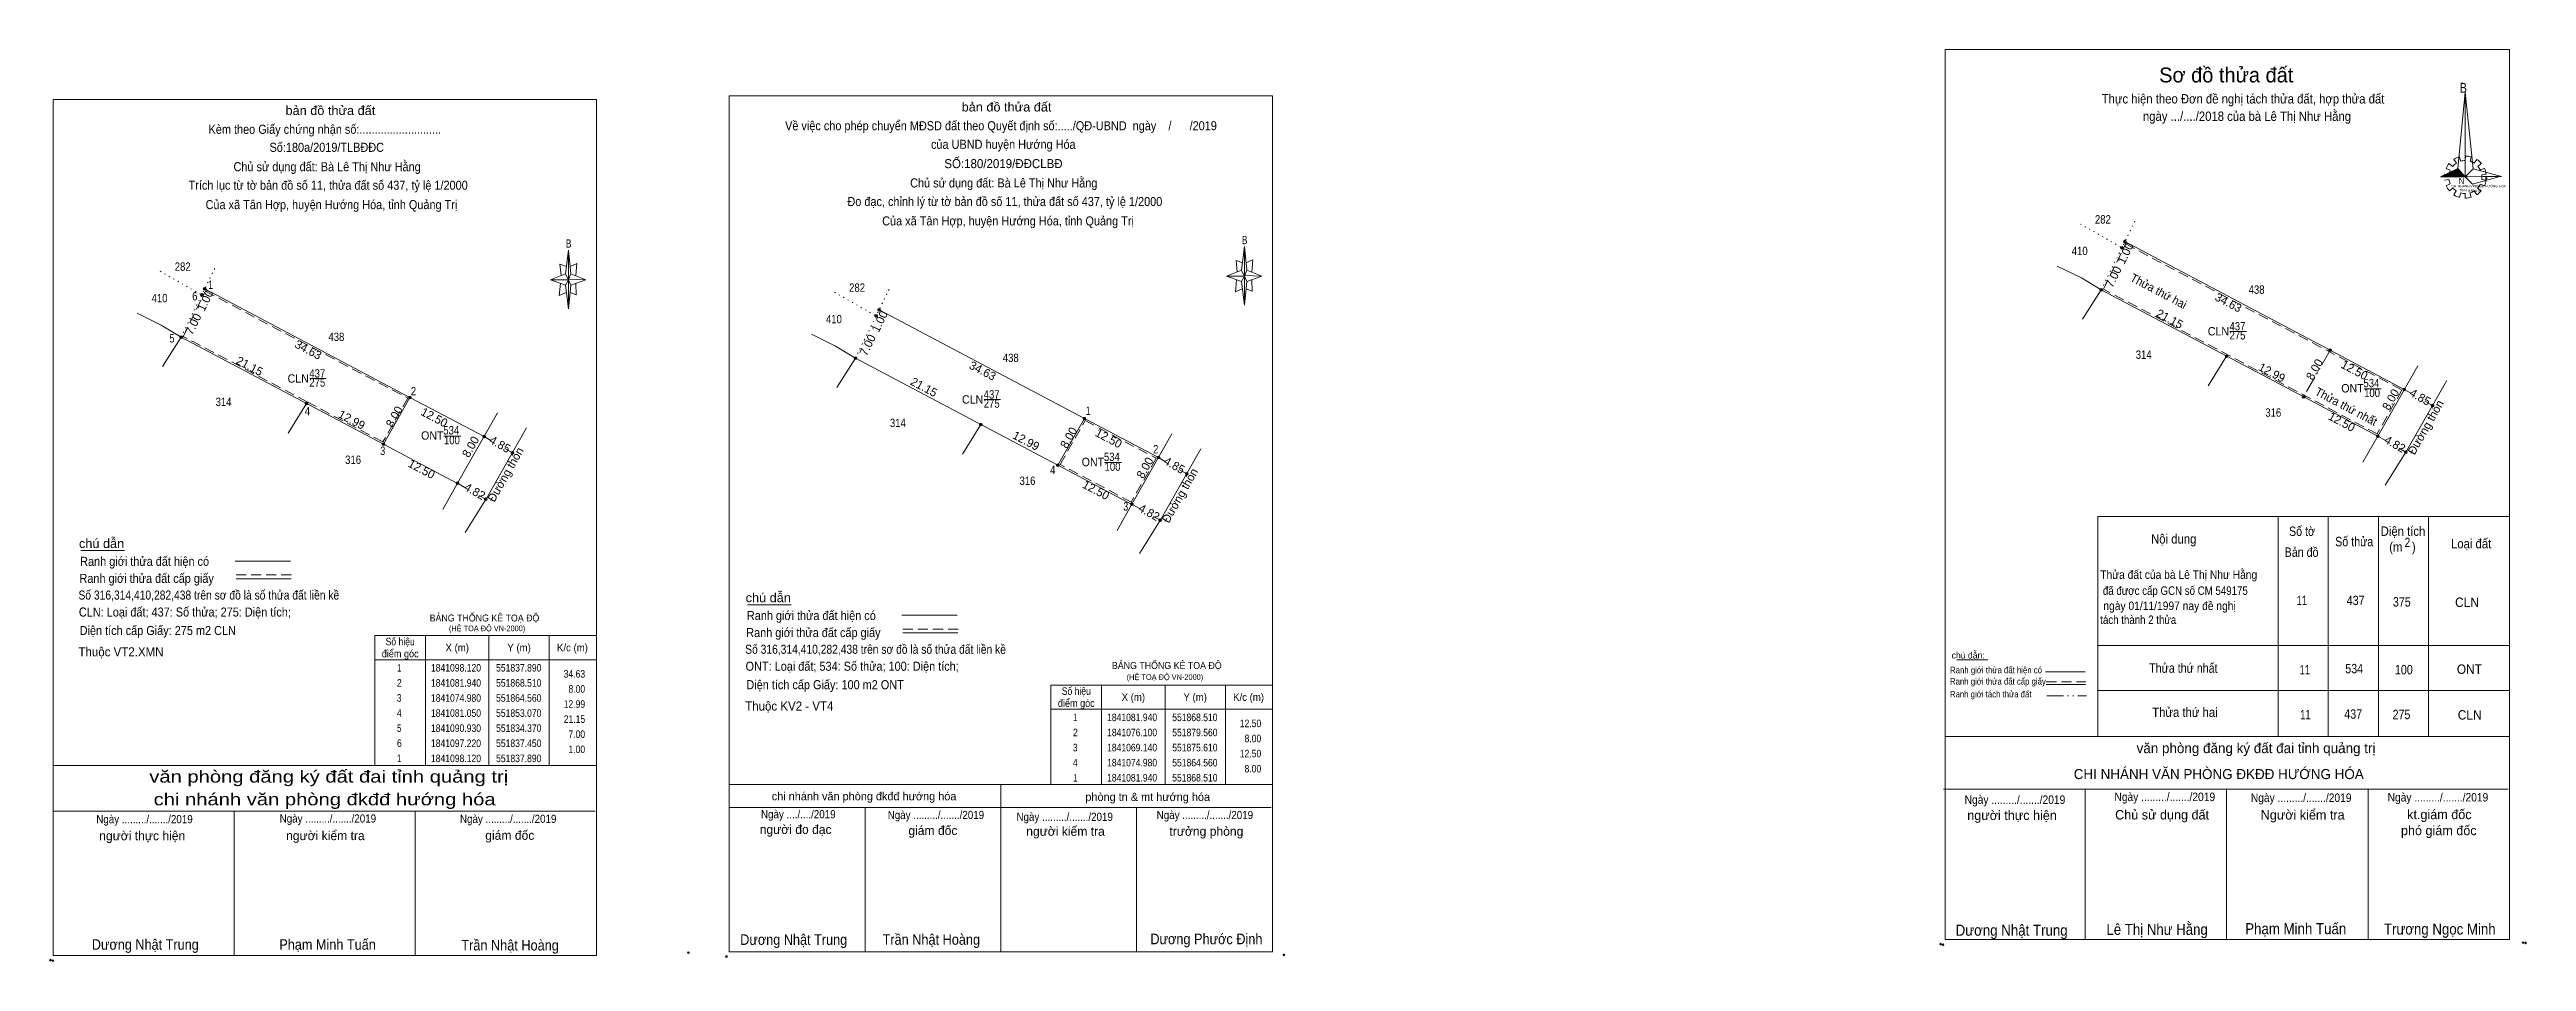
# Model space of a CAD drawing. Header units: metres. Extents: x 551246 to 551886, y 1841039 to 1841175.
# Drawn here: x 551245.8 to 551615.2, y 1841038.9 to 1841174.9 of the extents above; entities that cross this region are included whole.
import ezdxf
from ezdxf.enums import TextEntityAlignment as Align

# ---------------------------------------------------------------- set-up
doc = ezdxf.new("R2010")
doc.units = ezdxf.units.M
doc.header["$LTSCALE"] = 0.5
doc.header["$PDMODE"] = 32
doc.header["$PDSIZE"] = 0.25
for name, pattern in [('DASH_DOUBLE_DOT', [9.2, 5, -1.2, 0.3, -1.2, 0.3, -1.2]), ('DOTTED', [1.5, 0.3, -1.2]), ('MEDIUM_DASHED', [4.5, 3, -1.5])]:
    doc.linetypes.add(name, pattern=pattern)
for name, color, linetype, lineweight in [('1', 7, 'Continuous', 13), ('10', 7, 'Continuous', 13), ('17', 7, 'Continuous', 13), ('22', 7, 'Continuous', 13), ('23', 7, 'Continuous', 13), ('5', 7, 'Continuous', 13), ('6', 7, 'Continuous', 13), ('63', 7, 'Continuous', 13), ('7', 7, 'Continuous', 13)]:
    doc.layers.add(name, color=color, linetype=linetype, lineweight=lineweight)

msp = doc.modelspace()

# ---------------------------------------------------------------- texts
at = {"layer": '1'}
for s, height, p in [('Sơ đồ thửa đất', 2.227, (551570.415, 1841169.98)), ('người thực hiện', 1.35, (551259.62, 1841057)), ('người kiểm tra', 1.35, (551286.935, 1841057.02)), ('giám đốc', 1.35, (551314.435, 1841057.07))]:
    msp.add_text(s, height=height, dxfattribs=at).set_placement(p, align=Align.CENTER)
for s, height, width, p in [('B', 1.482, 0.8, (551605.24, 1841168.44)), ('CHI NHÁNH VPĐKĐĐ-HƯỚNG HÓA', 0.3506, 0.95, (551604.01, 1841154.35)), ('N', 0.9265, 0.9, (551605.09, 1841154.82)), ('TỈNH quảng trị', 0.3508, 1.05, (551605.14, 1841153.74)), ('chú dẫn', 1.35, 1.05, (551250.18, 1841100.57)), ('Ranh giới thửa đất hiện có ', 1.35, 0.9, (551250.36, 1841097.91)), ('Ranh giới thửa đất cấp giấy', 1.35, 0.9, (551250.26, 1841095.37)), ('Số 316,314,410,282,438 trên sơ đồ là số thửa đất liền kề', 1.35, 0.85, (551250.11, 1841092.88)), ('CLN: Loại đất; 437: Số thửa; 275: Diện tích;', 1.35, 0.9, (551250.17, 1841090.35)), ('Diện tích cấp Giấy: 275 m2 CLN', 1.35, 0.9, (551250.29, 1841087.6)), ('BẢNG THỐNG KÊ TOẠ ĐỘ ', 1.035, 0.95, (551302.48, 1841089.62)), ('(HỆ TOẠ ĐỘ VN-2000)', 0.837, 0.9, (551305.36, 1841088.17))]:
    msp.add_text(s, height=height, dxfattribs=dict(at, width=width)).set_placement(p)
for s, height, width, p in [('bản đồ thửa đất', 1.35, 1.05, (551287.685, 1841165.12)), ('Kèm theo Giấy chứng nhận số:...........................', 1.35, 0.9, (551286.855, 1841162.32)), ('Chủ sử dụng đất: Bà Lê Thị Như Hằng', 1.35, 0.9, (551287.19, 1841156.74)), ('Số:180a/2019/TLBĐĐC', 1.35, 0.9, (551287.14, 1841159.63)), ('Trích lục từ tờ bản đồ số 11, thửa đất số 437, tỷ lệ 1/2000 ', 1.35, 0.9, (551287.575, 1841153.98)), ('Của xã Tân Hợp, huyện Hướng Hóa, tỉnh Quảng Trị', 1.35, 0.9, (551287.84, 1841151.09)), ('282', 1.25, 0.85, (551552.015, 1841148.94)), ('B', 1.24, 0.75, (551323.205, 1841145.34)), ('410', 1.25, 0.85, (551548.56, 1841144.24)), ('282', 1.25, 0.85, (551265.655, 1841141.9)), ('282', 1.25, 0.85, (551366.225, 1841138.77)), ('438', 1.25, 0.85, (551574.935, 1841138.47)), ('410', 1.25, 0.85, (551262.2, 1841137.2)), ('438', 1.25, 0.85, (551288.575, 1841131.43)), ('410', 1.25, 0.85, (551362.77, 1841134.07)), ('CLN', 1.25, 0.95, (551569.245, 1841132.26)), ('437', 1.25, 0.85, (551572.085, 1841133.01)), ('275', 1.25, 0.85, (551572.085, 1841131.66)), ('438', 1.25, 0.85, (551389.145, 1841128.3)), ('314', 1.25, 0.85, (551558.1, 1841128.77)), ('CLN', 1.25, 0.95, (551282.885, 1841125.22)), ('437', 1.25, 0.85, (551285.725, 1841125.97)), ('275', 1.25, 0.85, (551285.725, 1841124.62)), ('ONT', 1.25, 0.95, (551589.24, 1841123.76)), ('534', 1.25, 0.85, (551592.06, 1841124.53)), ('314', 1.25, 0.85, (551271.74, 1841121.73)), ('CLN', 1.25, 0.95, (551383.455, 1841122.09)), ('437', 1.25, 0.85, (551386.295, 1841122.84)), ('275', 1.25, 0.85, (551386.295, 1841121.49)), ('316', 1.25, 0.85, (551577.425, 1841120.14)), ('100', 1.25, 0.85, (551592.16, 1841123.07)), ('ONT', 1.25, 0.95, (551302.88, 1841116.72)), ('534', 1.25, 0.85, (551305.7, 1841117.49)), ('314', 1.25, 0.85, (551372.31, 1841118.6)), ('316', 1.25, 0.85, (551291.065, 1841113.1)), ('100', 1.25, 0.85, (551305.8, 1841116.03)), ('ONT', 1.25, 0.95, (551401.4, 1841112.77)), ('534', 1.25, 0.85, (551404.22, 1841113.54)), ('316', 1.25, 0.85, (551391.635, 1841109.97)), ('100', 1.25, 0.85, (551404.32, 1841112.08)), ('điểm góc', 1.125, 0.9, (551298.09, 1841084.26)), ('Số hiệu', 1.125, 0.85, (551298.09, 1841086.06)), ('X (m)', 1.125, 0.95, (551306.595, 1841085.16)), ('Y (m)', 1.125, 0.95, (551315.82, 1841085.16)), ('K/c (m)', 1.125, 0.95, (551323.78, 1841085.16)), (' 2', 1.125, 0.85, (551297.785, 1841079.9)), (' 1', 1.125, 0.75, (551297.775, 1841082.15)), ('1841098.120', 1.125, 0.85, (551306.41, 1841082.15)), ('1841081.940', 1.125, 0.85, (551306.41, 1841079.9)), ('551837.890', 1.125, 0.85, (551315.77, 1841082.15)), ('551868.510', 1.125, 0.85, (551315.77, 1841079.9)), ('BẢNG THỐNG KÊ TOẠ ĐỘ ', 1.035, 0.95, (551412.595, 1841082.54)), ('(HỆ TOẠ ĐỘ VN-2000)', 0.8401, 0.9, (551412.14, 1841080.91)), (' 3', 1.125, 0.8, (551297.765, 1841077.65)), ('1841074.980', 1.125, 0.85, (551306.41, 1841077.65)), ('551864.560', 1.125, 0.85, (551315.77, 1841077.65)), (' 4', 1.125, 0.85, (551297.78, 1841075.4)), (' 5', 1.125, 0.8, (551297.775, 1841073.15)), ('1841081.050', 1.125, 0.85, (551306.41, 1841075.4)), ('1841090.930', 1.125, 0.85, (551306.41, 1841073.15)), ('551853.070', 1.125, 0.85, (551315.77, 1841075.4)), ('551834.370', 1.125, 0.85, (551315.77, 1841073.15)), (' 6', 1.125, 0.85, (551297.785, 1841070.9)), (' 1', 1.125, 0.75, (551297.775, 1841068.65)), ('1841097.220', 1.125, 0.85, (551306.41, 1841070.9)), ('1841098.120', 1.125, 0.85, (551306.41, 1841068.65)), ('551837.450', 1.125, 0.85, (551315.77, 1841070.9)), ('551837.890', 1.125, 0.85, (551315.77, 1841068.65)), ('văn phòng đăng ký đất đai tỉnh quảng trị', 1.8, 1.25, (551287.435, 1841065.6)), ('chi nhánh văn phòng đkđđ hướng hóa', 1.8, 1.25, (551286.82, 1841062.21)), ('Ngày ........./......./2019', 1.215, 0.9, (551259.955, 1841059.54)), ('Ngày ........./......./2019', 1.215, 0.9, (551287.305, 1841059.64)), ('Ngày ........./......./2019', 1.215, 0.9, (551314.195, 1841059.59)), ('Dương Nhật Trung', 1.57, 0.9, (551260.075, 1841040.68)), ('Phạm Minh Tuấn', 1.57, 0.9, (551287.255, 1841040.68)), ('Trần Nhật Hoàng', 1.575, 0.9, (551314.475, 1841040.57))]:
    msp.add_text(s, height=height, dxfattribs=dict(at, width=width)).set_placement(p, align=Align.CENTER)
for s, height, width, p in [(' 1', 1.25, 0.75, (551270.17, 1841139.2)), (' 6', 1.25, 0.85, (551267.85, 1841137.48)), (' 5', 1.25, 0.8, (551264.43, 1841131.21)), (' 4', 1.25, 0.85, (551284.66, 1841120.36)), (' 2', 1.25, 0.85, (551300.46, 1841123.33)), (' 3', 1.25, 0.8, (551295.86, 1841114.44)), ('34.63', 1.125, 0.85, (551325.67, 1841081.25)), ('12.99', 1.125, 0.85, (551325.67, 1841076.75)), ('8.00', 1.125, 0.85, (551325.67, 1841079)), ('21.15', 1.125, 0.85, (551325.68, 1841074.5)), ('7.00', 1.125, 0.85, (551325.67, 1841072.25)), ('1.00', 1.125, 0.85, (551325.67, 1841070))]:
    msp.add_text(s, height=height, dxfattribs=dict(at, width=width)).set_placement(p, align=Align.RIGHT)
for s, rotation, p in [('1.00', 63.947, (551269.5807, 1841137.1956)), ('7.00', 63.911, (551267.7917, 1841133.6852)), ('21.15', 332.151, (551275.338, 1841127.1378)), ('34.63', 332.147, (551284.088, 1841129.5729)), ('8.00', 60.424, (551297.7563, 1841119.8465)), ('8.00', 60.424, (551297.7563, 1841119.8465)), ('12.50', 332.143, (551302.888, 1841119.4969)), ('4.85', 330.211, (551599.0295, 1841122.5359)), ('12.99', 332.153, (551290.5681, 1841119.1326)), ('12.50', 332.143, (551300.988, 1841111.7869)), ('8.00', 60.424, (551309.1263, 1841115.3565)), ('Đường thôn', 60.424, (551314.3494, 1841111.2215)), ('4.85', 330.211, (551312.6695, 1841115.4959)), ('4.85', 330.211, (551413.2395, 1841112.3659)), ('4.82', 330.403, (551595.2663, 1841115.523)), ('4.82', 330.403, (551308.9063, 1841108.483)), ('4.82', 330.403, (551409.4763, 1841105.353))]:
    msp.add_text(s, height=1.25, rotation=rotation, dxfattribs=at).set_placement(p, align=Align.CENTER)
for s, p in [('văn phòng đăng ký đất đai tỉnh quảng trị', (551592.66, 1841069.99)), ('CHI NHÁNH VĂN PHÒNG ĐKĐĐ HƯỚNG HÓA', (551590.92, 1841066.12))]:
    msp.add_text(s, height=1.497, dxfattribs=at).set_placement(p, align=Align.RIGHT)
at = {"layer": '5'}
for s, height, width, p in [('bản đồ thửa đất', 1.35, 1.05, (551388.515, 1841165.65)), ('Về việc cho phép chuyển MĐSD đất theo Quyết định số:...../QĐ-UBND  ngày    /      /2019', 1.35, 0.9, (551387.685, 1841162.85)), ('của UBND huyện Hướng Hóa', 1.35, 0.9, (551388.035, 1841160.08)), ('SỐ:180/2019/ĐĐCLBĐ', 1.35, 0.95, (551388.055, 1841157.2)), ('Chủ sử dụng đất: Bà Lê Thị Như Hằng', 1.35, 0.9, (551388.1, 1841154.32)), ('Đo đạc, chỉnh lý từ tờ bản đồ số 11, thửa đất số 437, tỷ lệ 1/2000 ', 1.35, 0.9, (551388.49, 1841151.55)), ('Của xã Tân Hợp, huyện Hướng Hóa, tỉnh Quảng Trị', 1.35, 0.9, (551388.74, 1841148.66)), ('B', 1.24, 0.75, (551424.025, 1841145.86)), ('Ngày ........./......./2019', 1.268, 0.9, (551538.905, 1841062.42)), ('Ngày ........./......./2019', 1.268, 0.9, (551561.245, 1841062.84)), ('Ngày ........./......./2019', 1.268, 0.9, (551581.585, 1841062.71)), ('Ngày ........./......./2019', 1.268, 0.9, (551601.985, 1841062.78)), ('Dương Nhật Trung', 1.644, 0.9, (551538.41, 1841042.77)), ('Lê Thị Như Hằng', 1.636, 0.9, (551560.105, 1841042.9)), ('Phạm Minh Tuấn', 1.644, 0.9, (551580.775, 1841043)), ('Trương Ngọc Minh', 1.64, 0.9, (551602.26, 1841042.94))]:
    msp.add_text(s, height=height, dxfattribs=dict(at, width=width)).set_placement(p, align=Align.CENTER)
for s, p in [('người thực hiện', (551538.47, 1841060.02)), ('Chủ sử dụng đất', (551560.845, 1841060.1)), ('Người kiểm tra', (551581.81, 1841060.09)), ('phó giám đốc', (551602.11, 1841057.76)), ('kt.giám đốc', (551602.195, 1841060.15))]:
    msp.add_text(s, height=1.405, dxfattribs=at).set_placement(p, align=Align.CENTER)
at = {"layer": '6'}
for s, height, width, p in [('Nội dung', 1.403, 0.9, (551559.2, 1841101.23)), ('Số tờ', 1.403, 0.85, (551579.77, 1841102.37)), ('Diện tích', 1.403, 0.9, (551593.44, 1841102.38)), ('Bản đồ', 1.403, 0.85, (551579.12, 1841099.25)), ('Số thửa', 1.403, 0.85, (551586.66, 1841100.83)), ('(m   )', 1.403, 0.9, (551594.72, 1841100.04)), ('2', 1.403, 0.8, (551597.01, 1841100.71)), ('Loại đất', 1.403, 0.9, (551603.93, 1841100.52)), ('Thửa đất của bà Lê Thị Như Hằng', 1.272, 0.9, (551551.62, 1841095.97)), ('chú dẫn', 1.35, 1.05, (551349.61, 1841092.49)), (' đã được cấp GCN số CM 549175', 1.272, 0.85, (551551.62, 1841093.58)), (' ngày 01/11/1997 nay đề nghị', 1.272, 0.9, (551551.66, 1841091.32)), ('11', 1.401, 0.75, (551580.9, 1841092.06)), ('437', 1.401, 0.85, (551588.38, 1841092.06)), ('375', 1.401, 0.85, (551595.27, 1841091.84)), ('CLN', 1.403, 0.95, (551604.54, 1841091.78)), ('Ranh giới thửa đất cấp giấy', 1.35, 0.9, (551349.69, 1841087.29)), ('Ranh giới thửa đất hiện có ', 1.35, 0.9, (551349.79, 1841089.83)), ('tách thành 2 thửa', 1.272, 0.85, (551551.62, 1841089.24)), ('Thuộc VT2.XMN', 1.35, 0.95, (551250.11, 1841084.42)), ('Số 316,314,410,282,438 trên sơ đồ là số thửa đất liền kề', 1.35, 0.85, (551349.54, 1841084.8)), ('ONT: Loại đất; 534: Số thửa; 100: Diện tích;', 1.35, 0.9, (551349.6, 1841082.27)), ('Diện tích cấp Giấy: 100 m2 ONT', 1.35, 0.9, (551349.72, 1841079.52)), ('Ranh giới thửa đất cấp giấy', 0.9623, 0.9, (551529.22, 1841080.21)), ('Ranh giới thửa đất hiện có ', 0.9623, 0.9, (551529.23, 1841081.9)), ('Thửa thứ nhất', 1.403, 0.85, (551558.92, 1841081.97)), ('11', 1.401, 0.75, (551581.35, 1841081.73)), ('534', 1.401, 0.85, (551588.17, 1841081.89)), ('100', 1.401, 0.85, (551595.57, 1841081.74)), ('ONT', 1.401, 0.95, (551604.8, 1841081.81)), ('Thuộc KV2 - VT4', 1.35, 0.95, (551349.54, 1841076.34)), ('Ranh giới tách thửa đất', 0.9623, 0.9, (551529.21, 1841078.3)), ('Thửa thứ hai', 1.403, 0.9, (551559.37, 1841075.38)), ('11', 1.401, 0.75, (551581.44, 1841075.03)), ('437', 1.401, 0.85, (551588.02, 1841075.12)), ('275', 1.401, 0.85, (551595.22, 1841075.05)), ('CLN', 1.403, 0.95, (551604.94, 1841074.99))]:
    msp.add_text(s, height=height, dxfattribs=dict(at, width=width)).set_placement(p)
msp.add_text('chú dẫn:', height=0.9623, dxfattribs=at).set_placement((551529.46, 1841084.1))
at = {"layer": '63'}
for s, rotation, p in [('1.00', 63.947, (551555.9407, 1841144.2355)), ('7.00', 63.911, (551554.1517, 1841140.7252)), ('1.00', 63.947, (551370.1507, 1841134.0656)), ('21.15', 332.151, (551561.698, 1841134.1778)), ('34.63', 332.147, (551570.448, 1841136.6129)), ('7.00', 63.911, (551368.3617, 1841130.5552)), ('8.00', 60.424, (551584.1163, 1841126.8865)), ('8.00', 60.424, (551584.1163, 1841126.8865)), ('12.50', 332.143, (551589.248, 1841126.5369)), ('21.15', 332.151, (551375.908, 1841124.0078)), ('34.63', 332.147, (551384.658, 1841126.4429)), ('12.99', 332.153, (551576.9281, 1841126.1726)), ('8.00', 60.424, (551595.4863, 1841122.3965)), ('Đường thôn', 60.424, (551600.7094, 1841118.2615)), ('12.99', 332.153, (551391.1381, 1841116.0026)), ('8.00', 60.424, (551398.3263, 1841116.7165)), ('8.00', 60.424, (551398.3263, 1841116.7165)), ('12.50', 332.143, (551403.458, 1841116.3669)), ('12.50', 332.143, (551587.348, 1841118.8269)), ('8.00', 60.424, (551409.6963, 1841112.2265)), ('12.50', 332.143, (551401.558, 1841108.6569)), ('Đường thôn', 60.424, (551414.9194, 1841108.0915))]:
    msp.add_text(s, height=1.25, rotation=rotation, dxfattribs=at).set_placement(p, align=Align.CENTER)
at = {"layer": '63', "width": 0.95}
for s, rotation, p in [('Thửa thứ hai', 332.151, (551560.033, 1841138.3126)), ('Thửa thứ nhất', 332.143, (551588.013, 1841121.1111))]:
    msp.add_text(s, height=1.25, rotation=rotation, dxfattribs=at).set_placement(p, align=Align.CENTER)
at = {"layer": '63'}
for s, height, width, p in [(' 1', 1.25, 0.75, (551401.03, 1841120.39)), (' 2', 1.25, 0.85, (551411.16, 1841114.67)), (' 4', 1.25, 0.85, (551395.8, 1841111.58)), (' 3', 1.25, 0.8, (551406.66, 1841106.15)), ('12.50', 1.125, 0.85, (551426.5, 1841073.86)), ('12.50', 1.125, 0.85, (551426.5, 1841069.36)), ('8.00', 1.125, 0.85, (551426.5, 1841071.61)), ('8.00', 1.125, 0.85, (551426.5, 1841067.11))]:
    msp.add_text(s, height=height, dxfattribs=dict(at, width=width)).set_placement(p, align=Align.RIGHT)
for s, width, p in [('điểm góc', 0.9, (551398.92, 1841076.88)), ('Số hiệu', 0.85, (551398.92, 1841078.68)), ('X (m)', 0.95, (551407.425, 1841077.78)), ('Y (m)', 0.95, (551416.65, 1841077.78)), ('K/c (m)', 0.95, (551424.61, 1841077.78)), (' 2', 0.85, (551398.605, 1841072.51)), (' 1', 0.75, (551398.605, 1841074.76)), ('1841081.940', 0.85, (551407.24, 1841074.76)), ('1841076.100', 0.85, (551407.24, 1841072.51)), ('551868.510', 0.85, (551416.6, 1841074.76)), ('551879.560', 0.85, (551416.6, 1841072.51)), (' 3', 0.8, (551398.595, 1841070.26)), ('1841069.140', 0.85, (551407.24, 1841070.26)), ('551875.610', 0.85, (551416.6, 1841070.26)), (' 4', 0.85, (551398.6, 1841068.01)), (' 1', 0.75, (551398.605, 1841065.76)), ('1841074.980', 0.85, (551407.24, 1841068.01)), ('1841081.940', 0.85, (551407.24, 1841065.76)), ('551864.560', 0.85, (551416.6, 1841068.01)), ('551868.510', 0.85, (551416.6, 1841065.76))]:
    msp.add_text(s, height=1.125, dxfattribs=dict(at, width=width)).set_placement(p, align=Align.CENTER)
at = {"layer": '7', "width": 0.9}
for s, height, p in [('Thực hiện theo Đơn đề nghị tách thửa đất, hợp thửa đất ', 1.401, (551573.15, 1841166.84)), ('ngày .../..../2018 của bà Lê Thị Như Hằng', 1.401, (551573.505, 1841164.24)), ('Ngày ..../..../2019', 1.215, (551357.46, 1841060.28)), ('Ngày ........./......./2019', 1.215, (551377.985, 1841060.17)), ('Ngày ........./......./2019', 1.215, (551397.185, 1841059.89)), ('Ngày ........./......./2019', 1.215, (551418.095, 1841060.16)), ('Dương Nhật Trung', 1.57, (551356.775, 1841041.41)), ('Trần Nhật Hoàng', 1.575, (551377.295, 1841041.42)), ('Dương Phước Định', 1.575, (551418.32, 1841041.5))]:
    msp.add_text(s, height=height, dxfattribs=at).set_placement(p, align=Align.CENTER)
at = {"layer": '7'}
for s, height, p in [('chi nhánh văn phòng đkđđ hướng hóa', 1.215, (551367.27, 1841062.96)), ('phòng tn & mt hướng hóa', 1.215, (551409.565, 1841062.86)), ('người đo đạc', 1.35, (551357.065, 1841057.94)), ('giám đốc', 1.35, (551377.535, 1841057.78)), ('người kiểm tra', 1.35, (551397.315, 1841057.67)), ('trưởng phòng', 1.35, (551418.32, 1841057.67))]:
    msp.add_text(s, height=height, dxfattribs=at).set_placement(p, align=Align.CENTER)

# ---------------------------------------------------------------- hatches: boundary and pattern name
at = {"layer": '1'}
for points in [[(551602.39, 1841155.92), (551604.96, 1841157.17), (551606.06, 1841155.92)], [(551555.05, 1841145.34, 1), (551554.65, 1841145.34, 1)], [(551555.49, 1841146.24, 1), (551555.09, 1841146.24, 1)], [(551268.69, 1841138.3, 1), (551268.29, 1841138.3, 1)], [(551269.13, 1841139.2, 1), (551268.73, 1841139.2, 1)], [(551369.7, 1841136.07, 1), (551369.3, 1841136.07, 1)], [(551551.97, 1841139.05, 1), (551551.57, 1841139.05, 1)], [(551265.61, 1841132.01, 1), (551265.21, 1841132.01, 1)], [(551369.26, 1841135.17, 1), (551368.86, 1841135.17, 1)], [(551366.18, 1841128.88, 1), (551365.78, 1841128.88, 1)], [(551570.67, 1841129.17, 1), (551570.27, 1841129.17, 1)], [(551586.11, 1841130.06, 1), (551585.71, 1841130.06, 1)], [(551284.31, 1841122.13, 1), (551283.91, 1841122.13, 1)], [(551299.75, 1841123.02, 1), (551299.35, 1841123.02, 1)], [(551582.16, 1841123.1, 1), (551581.76, 1841123.1, 1)], [(551597.17, 1841124.22, 1), (551596.77, 1841124.22, 1)], [(551601.38, 1841121.81, 1), (551600.98, 1841121.81, 1)], [(551310.81, 1841117.18, 1), (551310.41, 1841117.18, 1)], [(551384.88, 1841119, 1), (551384.48, 1841119, 1)], [(551400.32, 1841119.89, 1), (551399.92, 1841119.89, 1)], [(551593.21, 1841117.26, 1), (551592.81, 1841117.26, 1)], [(551295.8, 1841116.06, 1), (551295.4, 1841116.06, 1)], [(551315.02, 1841114.77, 1), (551314.62, 1841114.77, 1)], [(551411.38, 1841114.05, 1), (551410.98, 1841114.05, 1)], [(551597.4, 1841114.88, 1), (551597, 1841114.88, 1)], [(551306.85, 1841110.22, 1), (551306.45, 1841110.22, 1)], [(551396.37, 1841112.93, 1), (551395.97, 1841112.93, 1)], [(551415.59, 1841111.64, 1), (551415.19, 1841111.64, 1)], [(551311.04, 1841107.84, 1), (551310.64, 1841107.84, 1)], [(551407.42, 1841107.09, 1), (551407.02, 1841107.09, 1)], [(551411.61, 1841104.71, 1), (551411.21, 1841104.71, 1)]]:
    msp.add_hatch(color=256, dxfattribs=at).paths.add_polyline_path(points)

# ---------------------------------------------------------------- linework, layer by layer
for p, q in [((551604.73, 1841157.94), (551604.36, 1841158.5)), ((551605.2, 1841158.88), (551605.36, 1841158.22)), ((551606.06, 1841158.33), (551606.08, 1841159.01)), ((551606.96, 1841158.88), (551606.79, 1841158.2)), ((551607.41, 1841157.94), (551607.77, 1841158.5)), ((551602.94, 1841156.3), (551603.61, 1841156.19)), ((551603.61, 1841155.51), (551602.94, 1841155.41)), ((551603.81, 1841156.88), (551603.2, 1841157.13)), ((551603.2, 1841154.58), (551603.81, 1841154.87)), ((551603.65, 1841157.9), (551604.16, 1841157.45)), ((551605.73, 1841155.9), (551606.39, 1841155.9)), ((551608.45, 1841157.9), (551607.94, 1841157.47)), ((551608.94, 1841154.55), (551608.26, 1841154.81)), ((551608.3, 1841156.9), (551608.92, 1841157.2)), ((551609.2, 1841156.3), (551608.51, 1841156.19)), ((551608.51, 1841155.51), (551609.2, 1841155.41)), ((551604.22, 1841154.24), (551603.69, 1841153.81)), ((551604.36, 1841153.23), (551604.71, 1841153.83)), ((551605.41, 1841153.51), (551605.2, 1841152.85)), ((551606.06, 1841152.74), (551606.06, 1841153.4)), ((551606.73, 1841153.51), (551606.94, 1841152.87)), ((551607.77, 1841153.23), (551607.41, 1841153.81)), ((551607.9, 1841154.24), (551608.45, 1841153.83)), ((551322.72, 1841141.46), (551323.18, 1841144.98)), ((551322.72, 1841139.76), (551320.48, 1841140.56)), ((551323.54, 1841139.76), (551323.18, 1841136.24)), ((551323.54, 1841141.46), (551325.78, 1841140.56)), ((551324.26, 1841140.02), (551324.34, 1841138.32)), ((551548.82, 1841140.84), (551551.77, 1841139.05)), ((551324.34, 1841138.32), (551323.44, 1841138.68)), ((551262.46, 1841133.8), (551265.41, 1841132.01)), ((551262.64, 1841127.64), (551265.41, 1841132.01)), ((551363.03, 1841130.67), (551365.98, 1841128.88)), ((551284.59, 1841125.83), (551287.05, 1841125.83)), ((551281.36, 1841117.7), (551284.11, 1841122.13)), ((551299.55, 1841123.02), (551295.6, 1841116.06)), ((551597.96, 1841123.66), (551596.97, 1841124.22)), ((551601.18, 1841121.81), (551600.05, 1841122.46)), ((551306.65, 1841110.22), (551312.62, 1841120.71)), ((551304.62, 1841117.25), (551307.15, 1841117.25)), ((551311.6, 1841116.62), (551310.61, 1841117.18)), ((551314.82, 1841114.77), (551313.69, 1841115.42)), ((551412.17, 1841113.49), (551411.18, 1841114.05)), ((551590.8, 1841113.37), (551593.01, 1841117.26)), ((551594.26, 1841116.55), (551593.01, 1841117.26)), ((551597.2, 1841114.88), (551596.2, 1841115.45)), ((551304.44, 1841106.33), (551306.65, 1841110.22)), ((551307.9, 1841109.51), (551306.65, 1841110.22)), ((551415.39, 1841111.64), (551414.26, 1841112.29)), ((551310.84, 1841107.84), (551309.84, 1841108.41)), ((551405.01, 1841103.2), (551407.22, 1841107.09)), ((551408.47, 1841106.38), (551407.22, 1841107.09)), ((551411.41, 1841104.71), (551410.41, 1841105.28)), ((551551.25, 1841105.27), (551612.68, 1841105.27)), ((551551.25, 1841105.27), (551551.25, 1841072.48)), ((551578.14, 1841105.27), (551578.14, 1841072.48)), ((551585.62, 1841105.27), (551585.62, 1841072.48)), ((551593.11, 1841105.27), (551593.11, 1841072.48)), ((551600.59, 1841105.27), (551600.59, 1841072.48)), ((551250.45, 1841100.2), (551256.96, 1841100.2)), ((551273.49, 1841098.63), (551281.71, 1841098.63)), ((551273.61, 1841095.99), (551281.84, 1841095.99)), ((551301.87, 1841087.52), (551301.87, 1841068.17)), ((551311.32, 1841087.52), (551311.32, 1841068.17)), ((551320.32, 1841087.52), (551320.32, 1841068.17)), ((551551.25, 1841086.03), (551612.68, 1841086.03)), ((551294.31, 1841083.92), (551327.34, 1841083.92)), ((551551.25, 1841079.35), (551612.72, 1841079.35)), ((551528.48, 1841072.49), (551612.68, 1841072.49)), ((551528.48, 1841071.76), (551528.48, 1841042.21)), ((551551.25, 1841072.48), (551612.68, 1841072.48)), ((551246.34, 1841068.17), (551327.34, 1841068.17)), ((551246.34, 1841061.33), (551327.16, 1841061.33)), ((551246.34, 1841061.33), (551327.16, 1841061.33)), ((551246.34, 1841061.33), (551327.16, 1841061.33)), ((551273.34, 1841039.82), (551273.34, 1841061.33)), ((551300.34, 1841039.82), (551300.34, 1841061.33))]:
    msp.add_line(p, q, dxfattribs=at)
at = {"layer": '1', "linetype": 'DOTTED'}
for p, q in [((551548.66, 1841148.87), (551554.85, 1841145.34)), ((551262.3, 1841141.83), (551268.49, 1841138.3)), ((551265.41, 1841132.01), (551270.55, 1841142.5)), ((551362.87, 1841138.7), (551369.06, 1841135.17))]:
    msp.add_line(p, q, dxfattribs=at)
at = {"layer": '1', "linetype": 'MEDIUM_DASHED'}
msp.add_line((551273.61, 1841096.55), (551281.89, 1841096.55), dxfattribs=at)
at = {"layer": '1'}
for points in [[(551246.34, 1841167.44), (551327.34, 1841167.44), (551327.34, 1841039.82), (551246.34, 1841039.82)], [(551606.02, 1841168.55), (551606.06, 1841155.92), (551604.96, 1841157.17)], [(551606.02, 1841168.55), (551606.06, 1841155.92), (551607.22, 1841157.09)], [(551602.39, 1841155.92), (551604.96, 1841157.17), (551606.06, 1841155.92)], [(551611.45, 1841155.96), (551606.06, 1841155.92), (551607.22, 1841157.09)], [(551611.41, 1841155.98), (551607.12, 1841154.83), (551606.06, 1841155.92)], [(551323.18, 1841144.98), (551323.54, 1841141.46), (551323.18, 1841140.56)], [(551323.18, 1841140.56), (551320.48, 1841140.56), (551322.72, 1841141.46), (551323.54, 1841139.76), (551325.78, 1841140.56), (551323.18, 1841140.66)], [(551323.18, 1841140.56), (551323.18, 1841136.24), (551322.72, 1841139.76)], [(551294.31, 1841087.52), (551327.34, 1841087.52), (551327.34, 1841068.17), (551294.31, 1841068.17)]]:
    msp.add_lwpolyline(points, close=True, dxfattribs=at)
at = {"layer": '1', "linetype": 'MEDIUM_DASHED'}
for points in [[(551555.4, 1841145.9), (551596.62, 1841124.12), (551592.91, 1841117.59), (551552.1, 1841139.16)], [(551269.04, 1841138.86), (551299.21, 1841122.92), (551295.5, 1841116.39), (551284.23, 1841122.35), (551265.74, 1841132.12), (551268.71, 1841138.19)]]:
    msp.add_lwpolyline(points, close=True, dxfattribs=at)
at = {"layer": '1'}
for points in [[(551555.29, 1841146.24), (551585.91, 1841130.06), (551596.96, 1841124.22)], [(551323.18, 1841140.56), (551322.72, 1841141.46), (551320.48, 1841140.56)], [(551322, 1841140.02), (551321.82, 1841138.22), (551322.82, 1841138.68)], [(551322.9, 1841142.54), (551321.92, 1841142.9), (551322.1, 1841141.2)], [(551323.18, 1841140.56), (551323.54, 1841139.76), (551325.78, 1841140.56)], [(551323.44, 1841142.54), (551324.44, 1841143), (551324.26, 1841141.2)], [(551268.93, 1841139.2), (551299.55, 1841123.02), (551310.6, 1841117.18)], [(551369.5, 1841136.07), (551400.12, 1841119.89), (551411.17, 1841114.05)], [(551258.86, 1841135.57), (551262.46, 1841133.8), (551265.41, 1841132.01)], [(551265.41, 1841132.01), (551295.6, 1841116.06), (551306.65, 1841110.21)], [(551307.77, 1841102.88), (551310.99, 1841108.07), (551316.94, 1841118.48)], [(551327.34, 1841039.82), (551246.34, 1841039.82), (551246.34, 1841061.33)]]:
    msp.add_lwpolyline(points, dxfattribs=at)
for centre in [(551554.85, 1841145.34), (551555.29, 1841146.24), (551268.49, 1841138.3), (551268.93, 1841139.2), (551369.5, 1841136.07), (551551.77, 1841139.05), (551265.41, 1841132.01), (551369.06, 1841135.17), (551365.98, 1841128.88), (551570.47, 1841129.17), (551585.91, 1841130.06), (551284.11, 1841122.13), (551299.55, 1841123.02), (551581.96, 1841123.1), (551596.97, 1841124.22), (551601.18, 1841121.81), (551601.18, 1841121.81), (551310.61, 1841117.18), (551384.68, 1841119), (551400.12, 1841119.89), (551593.01, 1841117.26), (551295.6, 1841116.06), (551314.82, 1841114.77), (551314.82, 1841114.77), (551411.18, 1841114.05), (551597.2, 1841114.88), (551306.65, 1841110.22), (551396.17, 1841112.93), (551415.39, 1841111.64), (551415.39, 1841111.64), (551310.84, 1841107.84), (551407.22, 1841107.09), (551411.41, 1841104.71)]:
    msp.add_circle(centre, 0.2, dxfattribs=at)
for centre, major_axis, start_param, end_param in [((551606.0691, 1841155.8741), (3.1481, 0), 1.84955988, 2.13900916), ((551606.0691, 1841155.8741), (2.4672, 0), 1.56985589, 1.85611068), ((551606.0691, 1841155.8741), (3.1481, 0), 1.27924208, 1.56332225), ((551606.0691, 1841155.8741), (2.4672, 0), 1.00270906, 1.2755622), ((551606.0691, 1841155.8741), (3.1481, 0), 0.71056237, 0.99687234), ((551606.0691, 1841155.8741), (3.1481, 0), 2.43958176, 2.72400246), ((551606.0691, 1841155.8741), (3.1481, 0), 3.56988637, 3.85691866), ((551606.0691, 1841155.8741), (2.4672, 0), 2.72368549, 3.01515824), ((551606.0691, 1841155.8741), (2.4672, 0), 3.28229955, 3.56105054), ((551606.0691, 1841155.8741), (2.4672, 0), 2.13373541, 2.44496261), ((551606.0691, 1841155.8741), (2.4672, 0), 5.56137327, 5.83951437), ((551606.0691, 1841155.8741), (2.4672, 0), 0.42678376, 0.70646463), ((551606.0691, 1841155.8741), (2.4672, 0), 6.13558388, 6.41618463), ((551606.0691, 1841155.8741), (3.1481, 0), 0.1390515, 0.43393316), ((551606.0691, 1841155.8741), (3.1481, 0), 5.85230288, 6.13839648), ((551606.0691, 1841155.8741), (2.4672, 0), 3.86077574, 4.13258255), ((551606.0512, 1841155.8554), (3.1481, 0), 4.1470906, 4.43659307), ((551606.0691, 1841155.8741), (2.4672, 0), 4.43854677, 4.71314001), ((551606.0691, 1841155.8741), (3.1481, 0), 4.71301008, 4.99761054), ((551606.0691, 1841155.8741), (2.4672, 0), 4.99087134, 5.28933161), ((551606.0691, 1841155.8741), (3.1481, 0), 5.28561416, 5.56798705)]:
    msp.add_ellipse(centre, major_axis=major_axis, ratio=0.995001, start_param=start_param, end_param=end_param, dxfattribs=at)
for p in [(551609.2, 1841155.66), (551245.92, 1841039.13), (551246.28, 1841039.06)]:
    msp.add_point(p, dxfattribs=at)
at = {"layer": '10', "linetype": 'DOTTED'}
for p, q in [((551551.77, 1841139.05), (551556.91, 1841149.54)), ((551365.98, 1841128.88), (551371.12, 1841139.37))]:
    msp.add_line(p, q, dxfattribs=at)
at = {"layer": '10'}
for p, q in [((551549, 1841134.68), (551551.77, 1841139.05)), ((551363.21, 1841124.51), (551365.98, 1841128.88)), ((551567.72, 1841124.74), (551570.47, 1841129.17)), ((551593.01, 1841117.26), (551598.98, 1841127.75)), ((551381.93, 1841114.57), (551384.68, 1841119)), ((551407.22, 1841107.09), (551413.19, 1841117.58))]:
    msp.add_line(p, q, dxfattribs=at)
for points in [[(551545.22, 1841142.61), (551548.82, 1841140.84), (551551.77, 1841139.05)], [(551551.77, 1841139.05), (551581.96, 1841123.1), (551593.01, 1841117.25)], [(551359.43, 1841132.44), (551363.03, 1841130.67), (551365.98, 1841128.88)], [(551365.98, 1841128.88), (551396.17, 1841112.93), (551407.22, 1841107.08)]]:
    msp.add_lwpolyline(points, dxfattribs=at)
at = {"layer": '17'}
for p, q in [((551349.88, 1841092.12), (551356.39, 1841092.12)), ((551530.22, 1841083.88), (551534.87, 1841083.88))]:
    msp.add_line(p, q, dxfattribs=at)
at = {"layer": '22', "linetype": 'DASH_DOUBLE_DOT'}
msp.add_line((551585.91, 1841130.06), (551581.96, 1841123.1), dxfattribs=at)
at = {"layer": '22'}
msp.add_line((551400.12, 1841119.89), (551396.17, 1841112.93), dxfattribs=at)
at = {"layer": '22', "linetype": 'MEDIUM_DASHED'}
msp.add_lwpolyline([(551400.22, 1841119.56), (551410.83, 1841113.95), (551407.12, 1841107.42), (551396.51, 1841113.03)], close=True, dxfattribs=at)
at = {"layer": '23'}
for points in [[(551594.13, 1841109.92), (551597.35, 1841115.11), (551603.3, 1841125.52)], [(551408.34, 1841099.75), (551411.56, 1841104.94), (551417.51, 1841115.35)]]:
    msp.add_lwpolyline(points, dxfattribs=at)
at = {"layer": '5'}
for p, q in [((551423.55, 1841142), (551424, 1841145.51)), ((551423.55, 1841140.29), (551421.3, 1841141.1)), ((551424.36, 1841140.29), (551424, 1841136.78)), ((551424.36, 1841142), (551426.61, 1841141.1)), ((551425.08, 1841140.56), (551425.17, 1841138.85)), ((551425.17, 1841138.85), (551424.27, 1841139.21)), ((551528.25, 1841064.64), (551612.48, 1841064.64)), ((551528.25, 1841064.64), (551612.48, 1841064.64)), ((551528.48, 1841064.64), (551570.46, 1841064.64)), ((551549.35, 1841042.21), (551549.35, 1841064.64)), ((551570.46, 1841042.21), (551570.46, 1841064.64)), ((551591.57, 1841042.21), (551591.57, 1841064.64)), ((551612.68, 1841042.21), (551528.48, 1841042.21))]:
    msp.add_line(p, q, dxfattribs=at)
for points in [[(551528.48, 1841174.88), (551612.68, 1841174.88), (551612.68, 1841042.21), (551528.48, 1841042.21)], [(551347.17, 1841167.98), (551428.17, 1841167.98), (551428.17, 1841040.36), (551347.17, 1841040.36)], [(551424, 1841145.51), (551424.36, 1841142), (551424, 1841141.1)], [(551424, 1841141.1), (551421.3, 1841141.1), (551423.55, 1841142), (551424.36, 1841140.29), (551426.61, 1841141.1), (551424, 1841141.19)], [(551424, 1841141.1), (551424, 1841136.78), (551423.55, 1841140.29)]]:
    msp.add_lwpolyline(points, close=True, dxfattribs=at)
for points in [[(551423.73, 1841143.08), (551422.74, 1841143.44), (551422.92, 1841141.73)], [(551424.27, 1841143.08), (551425.26, 1841143.53), (551425.08, 1841141.73)], [(551424, 1841141.1), (551423.55, 1841142), (551421.3, 1841141.1)], [(551422.83, 1841140.56), (551422.65, 1841138.76), (551423.64, 1841139.21)], [(551424, 1841141.1), (551424.36, 1841140.29), (551426.61, 1841141.1)]]:
    msp.add_lwpolyline(points, dxfattribs=at)
for p in [(551527.82, 1841041.52), (551528.18, 1841041.43), (551614.69, 1841041.74), (551615.06, 1841041.7)]:
    msp.add_point(p, dxfattribs=at)
at = {"layer": '6'}
for p, q in [((551372.92, 1841090.55), (551381.14, 1841090.55)), ((551373.04, 1841087.91), (551381.27, 1841087.91)), ((551543.48, 1841082.09), (551549.35, 1841082.09)), ((551543.58, 1841080.21), (551549.44, 1841080.21))]:
    msp.add_line(p, q, dxfattribs=at)
at = {"layer": '6', "linetype": 'MEDIUM_DASHED'}
for p, q in [((551373.04, 1841088.47), (551381.32, 1841088.47)), ((551543.58, 1841080.6), (551549.49, 1841080.6))]:
    msp.add_line(p, q, dxfattribs=at)
at = {"layer": '6'}
for p in [(551341.08, 1841040.25), (551429.88, 1841039.91)]:
    msp.add_point(p, dxfattribs=at)
at = {"layer": '63'}
for p, q in [((551570.95, 1841132.87), (551573.41, 1841132.87)), ((551385.16, 1841122.7), (551387.62, 1841122.7)), ((551590.98, 1841124.29), (551593.51, 1841124.29)), ((551403.14, 1841113.3), (551405.67, 1841113.3)), ((551402.7, 1841080.14), (551402.7, 1841065.29)), ((551412.15, 1841080.14), (551412.15, 1841065.29)), ((551421.15, 1841080.14), (551421.15, 1841065.29)), ((551395.14, 1841076.54), (551428.17, 1841076.54))]:
    msp.add_line(p, q, dxfattribs=at)
at = {"layer": '63', "linetype": 'DASH_DOUBLE_DOT'}
msp.add_line((551543.66, 1841078.52), (551549.56, 1841078.52), dxfattribs=at)
at = {"layer": '63'}
msp.add_lwpolyline([(551395.14, 1841080.14), (551428.17, 1841080.14), (551428.17, 1841065.29), (551395.14, 1841065.29)], close=True, dxfattribs=at)
at = {"layer": '7'}
for p, q in [((551347.17, 1841065.29), (551428.17, 1841065.29)), ((551347.17, 1841065.29), (551428.17, 1841065.29)), ((551347.17, 1841065.29), (551428.17, 1841065.29)), ((551387.67, 1841040.36), (551387.67, 1841065.29)), ((551347.17, 1841061.87), (551427.99, 1841061.87)), ((551367.42, 1841040.36), (551367.42, 1841061.87)), ((551407.92, 1841040.36), (551407.92, 1841061.87)), ((551428.17, 1841040.36), (551347.17, 1841040.36))]:
    msp.add_line(p, q, dxfattribs=at)
msp.add_point((551346.75, 1841039.66), dxfattribs=at)

msp.set_redraw_order([(e.dxf.handle, doc.entitydb.next_handle()) for e in msp.query("TEXT MTEXT ATTDEF DIMENSION ARC_DIMENSION")])  # texts and dimensions are drawn at this point

doc.saveas('drawing.dxf')
